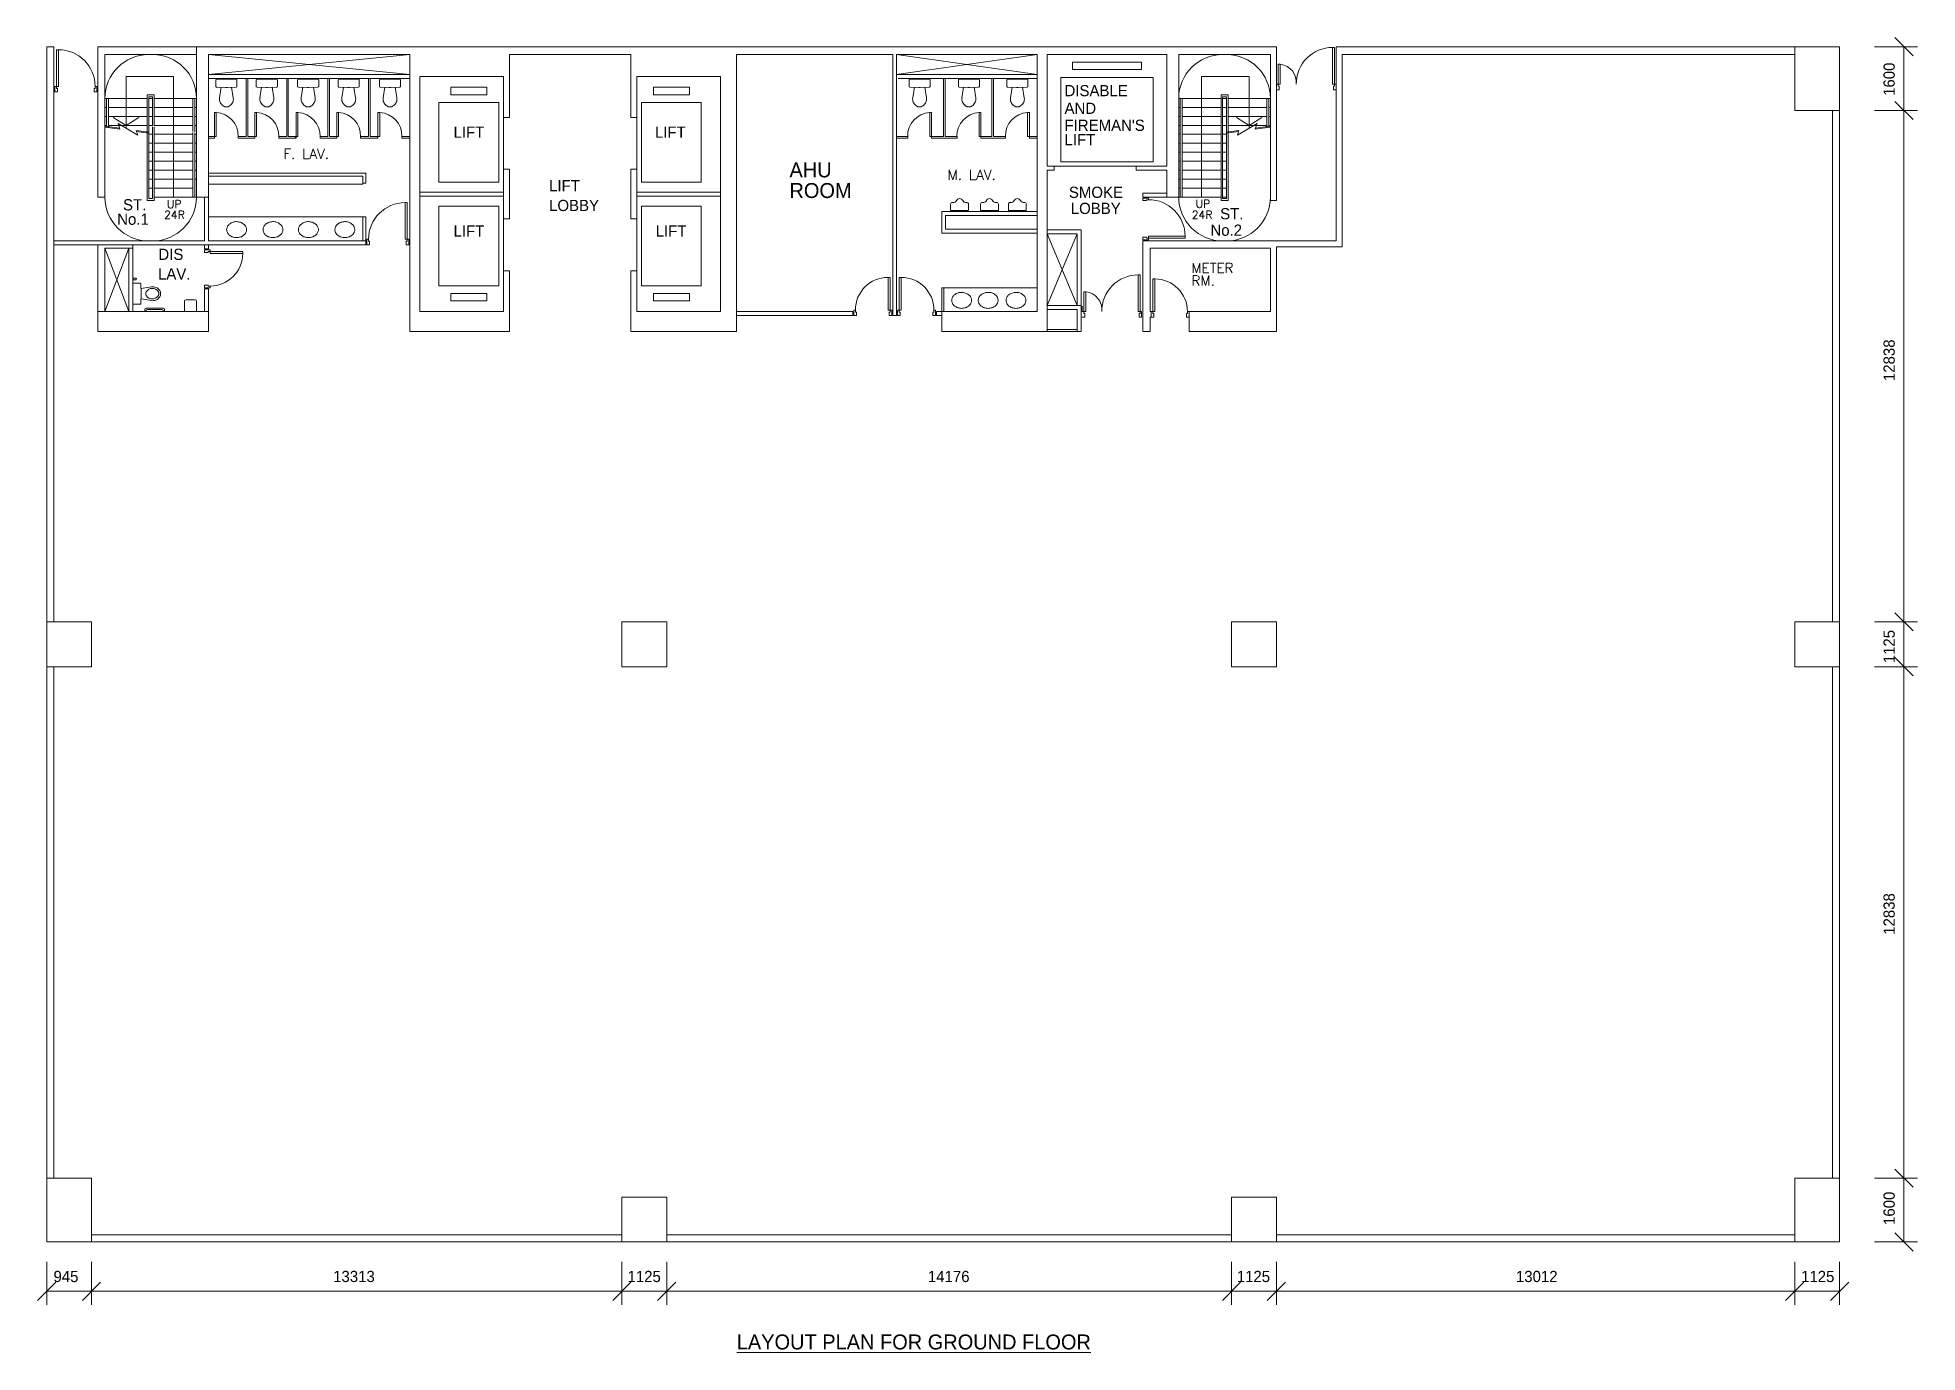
# Model space of a CAD drawing. Header units: millimetres. Extents: x 7453 to 109346, y -40506 to 46154.
# Drawn here: x 7453 to 54635, y 13152 to 46154 of the extents above; entities that cross this region are included whole.
import ezdxf
from ezdxf.enums import TextEntityAlignment as Align

# ---------------------------------------------------------------- set-up
doc = ezdxf.new("R2010")
doc.units = ezdxf.units.MM
doc.layers.get('0').update_dxf_attribs({"lineweight": 9})
doc.layers.add('ARCH', color=7, linetype='Continuous', lineweight=5)
doc.styles.add('20S', font='SIMPLEX.shx', dxfattribs={"height": 200})
doc.styles.add('25S', font='simplex', dxfattribs={"height": 250})

msp = doc.modelspace()

# ---------------------------------------------------------------- texts
at = {"linetype": 'ByBlock', "lineweight": 15}
msp.add_text('%%ULAYOUT PLAN FOR GROUND FLOOR', height=375, dxfattribs=at).set_placement((25002, 13227))
at = {"layer": 'ARCH', "linetype": 'ByBlock', "lineweight": 9}
for s, p in [('1600', (54066, 44690)), ('12838', (54066, 37532)), ('1125', (54066, 30450)), ('12838', (54066, 23634)), ('1600', (54066, 16351))]:
    msp.add_text(s, height=281.2, rotation=90, dxfattribs=at).set_placement(p)
for s, height, p in [('DISABLE', 281.2, (33228, 44682)), ('AND', 281.2, (33228, 44239)), ('LIFT', 281.2, (17894, 43639)), ('LIFT', 281.2, (22948, 43639)), ("FIREMAN'S", 281.2, (33228, 43813)), ('LIFT', 281.2, (33228, 43452)), ('AHU', 375, (26324, 42646)), ('LIFT', 281.2, (20291, 42295)), ('ROOM', 375, (26324, 42128)), ('ST.', 281.2, (9597, 41817)), ('LOBBY', 281.2, (20291, 41800)), ('SMOKE', 281.2, (33338, 42130)), ('LOBBY', 281.2, (33385, 41727)), ('No.1', 281.2, (9450, 41455)), ('ST.', 281.2, (37135, 41593)), ('LIFT', 281.2, (17894, 41157)), ('LIFT', 281.2, (22967, 41157)), ('No.2', 281.2, (36890, 41180)), ('DIS', 281.2, (10485, 40574)), ('LAV.', 281.2, (10475, 40080)), ('945', 281.2, (7851, 14918)), ('13313', 281.2, (14871, 14918)), ('1125', 281.2, (22259, 14918)), ('14176', 281.2, (29799, 14918)), ('1125', 281.2, (37551, 14918)), ('13012', 281.2, (44558, 14918)), ('1125', 281.2, (51716, 14918))]:
    msp.add_text(s, height=height, dxfattribs=at).set_placement(p)
at = {"layer": 'ARCH', "linetype": 'ByBlock', "lineweight": 9, "style": '25S'}
for s, p in [('F. LAV.', (14196, 43236)), ('M. LAV.', (30898, 42706))]:
    msp.add_text(s, height=250, dxfattribs=at).set_placement(p, align=Align.MIDDLE)
at = {"layer": 'ARCH', "linetype": 'ByBlock', "lineweight": 9}
for s, height, style, p in [('UP', 200, '20S', (10698, 41874)), ('UP', 200, '20S', (36519, 41884)), ('24R', 200, '20S', (10626, 41608)), ('24R', 200, '20S', (36419, 41605)), ('METER', 250, '25S', (36411, 40246)), ('RM.', 250, '25S', (36414, 39929))]:
    msp.add_text(s, height=height, dxfattribs=dict(at, style=style)).set_placement(p)

# ---------------------------------------------------------------- linework, layer by layer
at = {"lineweight": 15}
for p, q in [((53559, 45926), (54635, 45926)), ((54068, 46154), (54525, 45697)), ((54297, 15926), (54297, 45926)), ((54068, 44554), (54525, 44097)), ((53559, 44326), (54635, 44326)), ((54068, 31716), (54525, 31260)), ((53559, 31488), (54635, 31488)), ((53559, 30363), (54635, 30363)), ((54068, 30591), (54525, 30135)), ((53559, 17526), (54635, 17526)), ((54068, 17754), (54525, 17297)), ((54068, 16154), (54525, 15697)), ((53559, 15926), (54635, 15926)), ((7681, 15426), (7681, 14349)), ((8806, 15426), (8806, 14349)), ((22119, 15426), (22119, 14349)), ((23244, 15426), (23244, 14349)), ((37420, 15426), (37420, 14349)), ((38545, 15426), (38545, 14349)), ((51556, 15426), (51556, 14349)), ((52681, 15426), (52681, 14349)), ((7910, 14916), (7453, 14459)), ((7681, 14687), (52681, 14687)), ((9035, 14916), (8578, 14459)), ((22347, 14916), (21890, 14459)), ((23472, 14916), (23015, 14459)), ((37648, 14916), (37191, 14459)), ((38773, 14916), (38316, 14459)), ((51785, 14916), (51328, 14459)), ((52910, 14916), (52453, 14459))]:
    msp.add_line(p, q, dxfattribs=at)
at = {"layer": 'ARCH', "linetype": 'ByBlock', "lineweight": 9}
for p, q in [((7681, 45926), (7681, 42331)), ((7861, 45926), (7861, 38776)), ((8961, 45926), (8961, 42151)), ((10341, 45926), (11441, 45926)), ((11441, 45926), (11441, 42151)), ((38545, 45926), (38545, 42063)), ((39955, 45908), (39955, 44983)), ((39955, 45908), (40005, 45908)), ((40005, 44983), (40005, 45908)), ((40045, 45926), (40045, 41051)), ((9141, 45726), (9141, 42151)), ((9141, 45726), (10341, 45726)), ((10341, 45726), (11441, 45726)), ((11741, 45726), (11741, 42151)), ((11741, 45226), (16795, 45726)), ((16795, 45226), (11741, 45726)), ((11741, 45726), (16795, 45726)), ((16795, 45726), (16795, 38776)), ((19295, 45726), (19295, 44151)), ((22345, 45726), (19295, 45726)), ((22345, 45726), (22345, 44151)), ((24995, 45726), (24995, 38776)), ((28915, 45726), (28915, 39176)), ((29015, 45726), (32545, 45226)), ((29015, 45226), (32545, 45726)), ((32545, 45726), (29015, 45726)), ((29015, 45726), (29015, 39176)), ((32545, 45726), (32545, 39276)), ((32795, 45726), (32795, 42926)), ((35795, 45726), (32795, 45726)), ((33432, 45535), (35158, 45535)), ((33432, 45350), (33432, 45535)), ((35158, 45350), (33432, 45350)), ((35158, 45535), (35158, 45350)), ((35795, 45726), (35795, 42926)), ((36095, 45726), (36095, 42056)), ((36095, 45726), (37195, 45726)), ((38395, 45726), (37195, 45726)), ((38395, 45726), (38395, 42063)), ((38593, 45483), (38593, 44983)), ((38593, 45483), (38643, 45483)), ((38643, 44983), (38643, 45483)), ((40195, 45726), (40195, 40901)), ((10866, 45176), (9672, 45176)), ((9672, 43882), (9672, 45176)), ((10866, 45176), (10866, 42151)), ((11741, 45226), (16795, 45226)), ((11741, 45126), (16795, 45126)), ((12688, 43671), (12688, 45126)), ((12728, 43671), (12728, 45126)), ((13705, 43671), (13705, 45126)), ((13745, 43671), (13745, 45126)), ((14741, 43671), (14741, 45126)), ((14781, 43671), (14781, 45126)), ((15758, 43671), (15758, 45126)), ((15798, 43671), (15798, 45126)), ((17045, 45176), (17045, 39276)), ((17045, 45176), (19145, 45176)), ((17824, 44906), (18730, 44906)), ((17824, 44721), (17824, 44906)), ((18730, 44906), (18730, 44721)), ((19145, 45176), (19145, 44151)), ((24595, 45176), (22495, 45176)), ((24595, 45176), (22495, 45176)), ((22495, 45176), (22495, 44151)), ((23815, 44906), (22910, 44906)), ((22910, 44906), (22910, 44721)), ((23815, 44721), (23815, 44906)), ((24595, 45176), (24595, 39276)), ((32545, 45226), (29015, 45226)), ((29050, 45126), (30705, 45126)), ((30191, 43671), (30191, 45126)), ((30231, 43671), (30231, 45126)), ((32545, 45126), (30705, 45126)), ((31408, 43671), (31408, 45126)), ((31448, 43671), (31448, 45126)), ((33135, 43036), (33135, 45154)), ((33135, 45154), (35455, 45154)), ((35455, 45154), (35455, 43036)), ((36670, 45176), (37864, 45176)), ((36670, 45176), (36670, 42151)), ((37864, 43882), (37864, 45176)), ((38545, 44983), (38593, 44983)), ((38618, 44843), (38545, 44843)), ((38593, 44983), (38643, 44983)), ((38593, 44983), (38593, 44933)), ((38593, 44933), (38618, 44933)), ((38618, 44933), (38618, 44843)), ((39955, 44983), (40005, 44983)), ((39980, 44933), (39980, 44843)), ((40005, 44933), (39980, 44933)), ((39980, 44843), (40045, 44843)), ((40045, 44983), (40005, 44983)), ((40005, 44983), (40005, 44933)), ((40045, 44843), (40045, 44983)), ((9141, 44626), (9141, 44626)), ((9141, 44626), (10203, 44626)), ((9141, 44401), (9179, 44401)), ((9179, 43904), (9179, 44626)), ((9229, 43897), (9229, 44626)), ((9229, 44401), (10203, 44401)), ((10203, 42063), (10203, 44714)), ((10203, 44714), (10379, 44714)), ((10241, 42113), (10241, 44664)), ((10241, 44664), (10341, 44664)), ((10241, 44626), (10341, 44626)), ((10241, 44401), (10341, 44401)), ((10341, 43934), (10341, 44664)), ((10379, 43929), (10379, 44714)), ((10379, 44626), (11441, 44626)), ((10379, 44401), (11353, 44401)), ((11353, 43794), (11353, 44626)), ((11403, 43787), (11403, 44626)), ((11403, 44401), (11441, 44401)), ((17527, 44526), (17527, 42526)), ((17527, 44526), (19027, 44526)), ((18730, 44721), (17824, 44721)), ((19027, 44526), (19027, 42526)), ((22612, 44526), (22612, 42526)), ((24112, 44526), (22612, 44526)), ((22910, 44721), (23815, 44721)), ((24112, 44526), (24112, 42526)), ((37157, 44626), (36095, 44626)), ((36133, 44401), (36095, 44401)), ((36133, 42151), (36133, 44626)), ((36183, 42151), (36183, 44626)), ((37157, 44401), (36183, 44401)), ((37157, 42063), (37157, 44714)), ((37333, 44714), (37157, 44714)), ((37195, 42113), (37195, 44664)), ((37295, 44664), (37195, 44664)), ((37295, 44626), (37195, 44626)), ((37295, 44401), (37195, 44401)), ((37295, 42113), (37295, 44664)), ((37333, 42063), (37333, 44714)), ((38395, 44626), (37333, 44626)), ((38307, 44401), (37333, 44401)), ((38307, 43897), (38307, 44626)), ((38357, 43904), (38357, 44626)), ((38395, 44401), (38357, 44401)), ((38395, 44626), (38395, 44626)), ((9141, 44176), (9179, 44176)), ((9141, 43951), (9179, 43951)), ((9512, 43883), (9147, 43934)), ((9521, 43857), (9147, 43909)), ((9229, 44176), (10203, 44176)), ((9229, 43951), (10203, 43951)), ((9970, 43705), (9473, 44000)), ((9473, 44000), (9521, 43857)), ((10241, 44176), (10341, 44176)), ((10241, 43951), (10341, 43951)), ((10341, 42113), (10341, 43909)), ((10379, 44176), (11353, 44176)), ((10379, 43951), (11353, 43951)), ((10379, 42063), (10379, 43903)), ((11403, 44176), (11441, 44176)), ((11403, 43951), (11441, 43951)), ((11890, 43671), (11890, 44271)), ((11890, 44271), (11935, 44271)), ((11935, 43671), (11935, 44271)), ((12906, 44271), (12951, 44271)), ((12906, 43671), (12906, 44271)), ((12951, 43671), (12951, 44271)), ((13943, 43671), (13943, 44271)), ((13943, 44271), (13988, 44271)), ((13988, 43671), (13988, 44271)), ((14960, 44271), (15005, 44271)), ((14960, 43671), (14960, 44271)), ((15005, 43671), (15005, 44271)), ((15996, 44271), (16041, 44271)), ((15996, 43671), (15996, 44271)), ((16041, 43671), (16041, 44271)), ((19145, 44151), (19295, 44151)), ((19145, 44151), (19145, 42851)), ((22495, 44151), (22345, 44151)), ((22495, 44151), (22495, 42851)), ((29848, 43671), (29848, 44271)), ((29893, 44271), (29848, 44271)), ((29893, 43671), (29893, 44271)), ((31085, 43671), (31085, 44271)), ((31130, 44271), (31085, 44271)), ((31130, 43671), (31130, 44271)), ((32301, 43671), (32301, 44271)), ((32346, 44271), (32301, 44271)), ((32346, 43671), (32346, 44271)), ((36133, 44176), (36095, 44176)), ((36133, 43951), (36095, 43951)), ((37157, 44176), (36183, 44176)), ((37157, 43951), (36183, 43951)), ((37295, 44176), (37195, 44176)), ((37295, 43951), (37195, 43951)), ((38307, 44176), (37333, 44176)), ((38307, 43951), (37333, 43951)), ((37566, 43705), (38063, 44000)), ((38063, 44000), (38015, 43857)), ((38015, 43857), (38389, 43909)), ((38024, 43883), (38389, 43934)), ((38395, 44176), (38357, 44176)), ((38395, 43951), (38357, 43951)), ((10247, 43782), (9929, 43826)), ((9929, 43826), (9970, 43705)), ((10247, 43756), (9938, 43799)), ((10241, 43726), (10341, 43726)), ((10241, 43501), (10341, 43501)), ((10379, 43726), (11353, 43726)), ((10379, 43501), (11353, 43501)), ((11353, 42151), (11353, 43768)), ((11403, 42151), (11403, 43762)), ((11403, 43726), (11441, 43726)), ((11403, 43501), (11441, 43501)), ((11890, 43671), (11741, 43671)), ((11741, 43626), (11890, 43626)), ((11890, 43626), (11890, 43671)), ((11890, 43671), (11935, 43671)), ((12688, 43671), (12490, 43671)), ((12490, 43626), (12490, 43671)), ((12490, 43626), (12906, 43626)), ((12906, 43671), (12728, 43671)), ((12906, 43671), (12951, 43671)), ((12906, 43626), (12906, 43671)), ((13506, 43626), (13506, 43671)), ((13705, 43671), (13506, 43671)), ((13506, 43626), (13506, 43671)), ((13506, 43626), (13923, 43626)), ((13923, 43671), (13745, 43671)), ((13943, 43671), (13795, 43671)), ((13795, 43626), (13943, 43626)), ((13923, 43626), (13923, 43671)), ((13943, 43626), (13943, 43671)), ((13943, 43671), (13988, 43671)), ((14741, 43671), (14543, 43671)), ((14543, 43626), (14543, 43671)), ((14543, 43626), (14960, 43626)), ((14960, 43671), (14781, 43671)), ((14960, 43671), (15005, 43671)), ((14960, 43626), (14960, 43671)), ((15560, 43626), (15560, 43671)), ((15758, 43671), (15560, 43671)), ((15560, 43626), (15996, 43626)), ((15996, 43671), (15798, 43671)), ((15996, 43671), (16041, 43671)), ((15996, 43626), (15996, 43671)), ((16795, 43671), (16596, 43671)), ((16596, 43626), (16596, 43671)), ((16596, 43626), (16795, 43626)), ((29015, 43671), (29293, 43671)), ((29293, 43626), (29015, 43626)), ((29293, 43626), (29293, 43671)), ((29893, 43671), (29848, 43671)), ((29893, 43671), (30191, 43671)), ((29893, 43626), (29893, 43671)), ((30530, 43626), (29893, 43626)), ((30231, 43671), (30530, 43671)), ((30530, 43626), (30530, 43671)), ((31130, 43671), (31085, 43671)), ((31130, 43671), (31408, 43671)), ((31130, 43626), (31130, 43671)), ((31746, 43626), (31130, 43626)), ((31448, 43671), (31746, 43671)), ((31746, 43626), (31746, 43671)), ((32346, 43671), (32301, 43671)), ((32346, 43671), (32545, 43671)), ((32346, 43626), (32346, 43671)), ((32545, 43626), (32346, 43626)), ((36133, 43726), (36095, 43726)), ((36133, 43501), (36095, 43501)), ((37157, 43726), (36183, 43726)), ((37157, 43501), (36183, 43501)), ((37295, 43726), (37195, 43726)), ((37295, 43501), (37195, 43501)), ((37289, 43782), (37607, 43826)), ((37289, 43756), (37598, 43799)), ((37607, 43826), (37566, 43705)), ((10241, 43276), (10341, 43276)), ((10241, 43051), (10341, 43051)), ((10379, 43276), (11353, 43276)), ((10379, 43051), (11353, 43051)), ((11403, 43276), (11441, 43276)), ((11403, 43051), (11441, 43051)), ((35455, 43036), (33135, 43036)), ((36133, 43276), (36095, 43276)), ((36133, 43051), (36095, 43051)), ((37157, 43276), (36183, 43276)), ((37157, 43051), (36183, 43051)), ((37295, 43276), (37195, 43276)), ((37295, 43051), (37195, 43051)), ((10241, 42826), (10341, 42826)), ((10241, 42601), (10341, 42601)), ((10379, 42826), (11353, 42826)), ((10379, 42601), (11353, 42601)), ((11403, 42826), (11441, 42826)), ((11403, 42601), (11441, 42601)), ((15695, 42751), (11741, 42751)), ((15620, 42676), (11741, 42676)), ((13566, 42676), (11741, 42676)), ((15620, 42476), (11741, 42476)), ((13566, 42476), (11741, 42476)), ((15620, 42476), (15620, 42676)), ((15695, 42501), (15620, 42501)), ((15695, 42501), (15695, 42751)), ((19027, 42526), (17527, 42526)), ((19295, 42851), (19145, 42851)), ((19145, 42851), (19145, 41601)), ((19295, 42851), (19295, 41601)), ((22345, 42851), (22345, 41601)), ((22345, 42851), (22495, 42851)), ((22495, 42851), (22495, 41601)), ((22612, 42526), (24112, 42526)), ((32970, 42926), (32795, 42926)), ((32795, 42826), (32795, 38776)), ((32970, 42826), (32795, 42826)), ((32970, 42926), (35030, 42926)), ((32970, 42926), (32970, 42826)), ((35795, 42926), (35030, 42926)), ((35030, 42926), (35030, 42826)), ((35795, 42826), (35030, 42826)), ((35795, 42826), (35795, 42151)), ((36133, 42826), (36095, 42826)), ((36133, 42601), (36095, 42601)), ((37157, 42826), (36183, 42826)), ((37157, 42601), (36183, 42601)), ((37295, 42826), (37195, 42826)), ((37295, 42601), (37195, 42601)), ((7681, 42331), (7681, 38776)), ((9141, 42151), (8961, 42151)), ((10203, 42063), (10379, 42063)), ((10241, 42376), (10341, 42376)), ((10241, 42113), (10341, 42113)), ((10379, 42376), (11353, 42376)), ((10379, 42151), (11441, 42151)), ((11741, 42151), (11441, 42151)), ((11641, 42151), (11641, 41051)), ((11741, 42151), (11741, 41051)), ((19145, 42276), (17045, 42276)), ((19145, 42176), (17045, 42176)), ((22495, 42276), (24595, 42276)), ((22495, 42176), (24595, 42176)), ((24595, 42176), (24595, 39476)), ((35795, 42251), (35195, 42251)), ((35195, 42151), (35195, 42251)), ((35795, 42151), (35195, 42151)), ((36095, 42151), (35795, 42151)), ((36133, 42376), (36095, 42376)), ((37157, 42151), (36095, 42151)), ((37157, 42376), (36183, 42376)), ((37333, 42063), (37157, 42063)), ((37295, 42376), (37195, 42376)), ((37295, 42151), (37195, 42151)), ((37295, 42113), (37195, 42113)), ((15695, 41651), (11741, 41651)), ((15620, 41051), (15620, 41651)), ((15695, 41051), (15695, 41651)), ((17527, 39926), (17527, 41926)), ((19027, 41926), (17527, 41926)), ((19027, 39926), (19027, 41926)), ((19295, 41601), (19145, 41601)), ((19145, 40301), (19145, 41601)), ((22345, 41601), (22495, 41601)), ((22495, 40301), (22495, 41601)), ((22612, 39926), (22612, 41926)), ((22612, 41926), (24112, 41926)), ((24112, 39926), (24112, 41926)), ((32545, 41792), (30145, 41792)), ((30145, 41242), (30145, 41792)), ((32545, 41692), (30245, 41692)), ((30245, 41342), (30245, 41692)), ((11641, 41051), (7861, 41051)), ((15695, 41051), (11741, 41051)), ((15695, 41051), (15695, 40951)), ((32545, 41242), (30145, 41242)), ((32545, 41342), (30245, 41342)), ((33645, 41326), (32795, 41326)), ((32795, 41226), (33545, 39426)), ((33545, 41226), (32795, 39426)), ((33545, 41226), (32795, 41226)), ((33545, 41226), (33545, 39426)), ((33645, 41326), (33645, 39226)), ((35195, 41051), (40045, 41051)), ((35195, 40871), (35195, 41051)), ((15695, 40951), (7861, 40951)), ((8961, 39276), (8961, 40951)), ((9141, 40871), (9741, 39276)), ((9141, 39276), (9741, 40871)), ((9841, 40871), (9141, 40871)), ((9141, 39276), (9141, 40871)), ((9741, 40871), (9741, 39276)), ((9841, 40951), (9841, 39276)), ((11641, 40951), (11641, 40851)), ((11641, 40951), (11641, 40851)), ((11641, 40851), (11741, 40851)), ((11741, 40951), (11741, 40851)), ((11741, 40951), (11741, 40851)), ((35195, 39276), (35195, 40871)), ((35375, 40871), (38395, 40871)), ((35375, 39276), (35375, 40871)), ((38395, 40871), (38395, 39276)), ((38545, 40901), (38545, 38776)), ((9841, 40270), (9841, 40270)), ((9851, 40120), (9841, 40120)), ((9851, 40120), (9851, 40070)), ((9851, 40114), (9906, 40114)), ((19145, 40301), (19295, 40301)), ((19145, 40301), (19145, 39276)), ((19295, 40301), (19295, 38776)), ((22345, 40301), (22345, 38776)), ((22495, 40301), (22345, 40301)), ((22495, 40301), (22495, 39276)), ((35074, 40201), (35074, 39276)), ((35074, 40201), (35124, 40201)), ((35124, 39276), (35124, 40201)), ((9851, 40070), (9841, 40070)), ((9906, 40076), (9851, 40076)), ((11641, 39851), (11641, 39276)), ((11741, 39851), (11641, 39851)), ((11641, 39771), (11641, 39276)), ((11741, 39851), (11741, 39276)), ((11741, 39771), (11741, 39276)), ((17527, 39926), (19027, 39926)), ((18730, 39730), (17824, 39730)), ((17824, 39730), (17824, 39545)), ((18730, 39545), (18730, 39730)), ((24112, 39926), (22612, 39926)), ((22910, 39730), (23815, 39730)), ((22910, 39545), (22910, 39730)), ((23815, 39730), (23815, 39545)), ((30145, 39876), (32545, 39876)), ((30145, 39276), (30145, 39876)), ((30195, 39276), (30195, 39876)), ((33712, 39776), (33712, 39276)), ((33712, 39776), (33762, 39776)), ((33762, 39276), (33762, 39776)), ((8961, 39276), (8961, 38776)), ((11741, 39276), (8961, 39276)), ((10135, 39286), (10135, 39276)), ((10135, 39286), (10185, 39286)), ((10141, 39316), (10141, 39286)), ((10179, 39298), (10179, 39286)), ((10185, 39286), (10185, 39276)), ((10191, 39366), (10591, 39366)), ((10209, 39328), (10573, 39328)), ((10647, 39286), (10597, 39286)), ((10597, 39286), (10597, 39276)), ((10603, 39298), (10603, 39286)), ((10641, 39316), (10641, 39286)), ((10647, 39286), (10647, 39276)), ((11141, 39546), (11141, 39276)), ((11171, 39576), (11411, 39576)), ((11441, 39546), (11441, 39276)), ((11741, 39276), (11741, 38776)), ((17045, 39276), (19145, 39276)), ((17824, 39545), (18730, 39545)), ((24595, 39276), (22495, 39276)), ((23815, 39545), (22910, 39545)), ((24995, 39276), (27245, 39276)), ((24995, 39176), (27915, 39176)), ((27245, 39276), (27915, 39276)), ((27915, 39176), (27915, 39276)), ((28915, 39176), (29015, 39176)), ((30145, 39276), (30015, 39276)), ((30015, 39176), (30015, 39276)), ((30145, 39176), (30015, 39176)), ((30145, 39276), (32545, 39276)), ((30145, 39276), (30145, 38776)), ((32795, 39426), (33645, 39426)), ((32795, 39326), (33545, 39326)), ((33545, 39326), (33545, 38776)), ((33645, 39326), (33645, 38776)), ((33672, 39276), (33672, 39416)), ((33672, 39276), (33712, 39276)), ((33712, 39276), (33762, 39276)), ((33712, 39276), (33712, 39226)), ((33712, 39226), (33737, 39226)), ((33737, 39226), (33737, 39136)), ((35074, 39276), (35124, 39276)), ((35099, 39226), (35099, 39136)), ((35124, 39226), (35099, 39226)), ((35164, 39276), (35124, 39276)), ((35124, 39276), (35124, 39226)), ((35164, 39136), (35164, 39276)), ((35195, 39276), (35195, 38926)), ((35195, 39276), (35195, 38776)), ((35375, 39276), (35445, 39276)), ((35375, 39276), (35425, 39276)), ((36315, 39276), (38395, 39276)), ((7681, 38776), (7681, 15926)), ((7861, 38776), (7861, 31488)), ((11741, 38776), (8961, 38776)), ((19295, 38776), (16795, 38776)), ((22345, 38776), (24995, 38776)), ((30145, 38776), (32795, 38776)), ((33545, 38826), (32795, 38826)), ((33545, 38776), (32795, 38776)), ((33545, 38776), (33645, 38776)), ((33737, 39136), (33672, 39136)), ((35099, 39136), (35164, 39136)), ((35375, 38776), (35195, 38776)), ((35375, 38776), (35375, 39136)), ((36355, 39136), (36355, 38776)), ((38545, 38776), (36355, 38776)), ((7861, 30363), (7861, 17526))]:
    msp.add_line(p, q, dxfattribs=at)
at = {"layer": 'ARCH', "lineweight": 15}
for p, q in [((7681, 45926), (7861, 45926)), ((7861, 45926), (7681, 45926)), ((38545, 45926), (8961, 45926)), ((8961, 45926), (38545, 45926)), ((40045, 45926), (52681, 45926)), ((52681, 45926), (52681, 15926)), ((28915, 45726), (24995, 45726)), ((40195, 45726), (51556, 45726)), ((52501, 44326), (52501, 31488)), ((38395, 42063), (38545, 42063)), ((38545, 40901), (40195, 40901)), ((35405, 39136), (35375, 39136)), ((7681, 30363), (7681, 31488)), ((22119, 30363), (22119, 31488)), ((37420, 30363), (37420, 31488)), ((51556, 30363), (51556, 31488)), ((52501, 30363), (52501, 17526)), ((22119, 15926), (22119, 17051)), ((37420, 15926), (37420, 17051)), ((22119, 16106), (8806, 16106)), ((37420, 16106), (23244, 16106)), ((51556, 16106), (38545, 16106)), ((52681, 15926), (7681, 15926))]:
    msp.add_line(p, q, dxfattribs=at)
at = {"layer": 'ARCH', "lineweight": 9}
for p, q in [((7976, 45850), (7926, 45850)), ((7926, 44930), (7926, 45850)), ((7976, 45850), (7976, 44930)), ((7886, 44790), (7886, 44930)), ((7886, 44930), (7926, 44930)), ((7976, 44930), (7926, 44930)), ((7926, 44930), (7926, 44880)), ((7926, 44880), (7951, 44880)), ((7951, 44880), (7951, 44790)), ((8871, 44880), (8871, 44790)), ((8896, 44880), (8871, 44880)), ((8896, 44930), (8896, 44880)), ((8936, 44930), (8896, 44930)), ((8936, 44790), (8936, 44930)), ((11926, 45094), (11926, 44929)), ((12436, 45114), (11946, 45114)), ((12174, 44904), (11946, 44909)), ((12059, 44907), (12018, 44644)), ((12209, 44904), (12437, 44909)), ((12323, 44907), (12364, 44644)), ((12456, 44929), (12456, 45094)), ((12943, 45094), (12943, 44929)), ((13453, 45114), (12963, 45114)), ((13190, 44904), (12963, 44909)), ((13076, 44907), (13035, 44644)), ((13226, 44904), (13454, 44909)), ((13340, 44907), (13381, 44644)), ((13473, 44929), (13473, 45094)), ((13980, 45094), (13980, 44929)), ((14227, 44904), (13999, 44909)), ((14490, 45114), (14000, 45114)), ((14113, 44907), (14072, 44644)), ((14263, 44904), (14490, 44909)), ((14377, 44907), (14418, 44644)), ((14510, 44929), (14510, 45094)), ((14996, 45094), (14996, 44929)), ((15506, 45114), (15016, 45114)), ((15244, 44904), (15016, 44909)), ((15129, 44907), (15088, 44644)), ((15279, 44904), (15507, 44909)), ((15393, 44907), (15434, 44644)), ((15526, 44929), (15526, 45094)), ((16033, 45094), (16033, 44929)), ((16543, 45114), (16053, 45114)), ((16280, 44904), (16053, 44909)), ((16166, 44907), (16125, 44644)), ((16316, 44904), (16544, 44909)), ((16430, 44907), (16471, 44644)), ((16563, 44929), (16563, 45094)), ((29326, 44929), (29326, 45094)), ((29346, 45114), (29836, 45114)), ((29573, 44904), (29346, 44909)), ((29459, 44907), (29418, 44644)), ((29609, 44904), (29837, 44909)), ((29723, 44907), (29764, 44644)), ((29856, 45094), (29856, 44929)), ((30563, 44929), (30563, 45094)), ((30810, 44904), (30582, 44909)), ((30583, 45114), (31073, 45114)), ((30696, 44907), (30655, 44644)), ((30846, 44904), (31073, 44909)), ((30960, 44907), (31001, 44644)), ((31093, 45094), (31093, 44929)), ((31780, 44929), (31780, 45094)), ((32027, 44904), (31799, 44909)), ((31800, 45114), (32290, 45114)), ((31913, 44907), (31872, 44644)), ((32062, 44904), (32290, 44909)), ((32177, 44907), (32218, 44644)), ((32310, 45094), (32310, 44929)), ((40045, 44843), (40045, 44983)), ((7951, 44790), (7886, 44790)), ((8871, 44790), (8936, 44790)), ((9672, 43951), (9353, 44151)), ((9992, 44151), (9672, 43951)), ((37544, 44151), (37864, 43951)), ((37864, 43951), (38183, 44151)), ((16680, 42011), (16680, 41091)), ((16680, 42011), (16730, 42011)), ((16730, 41091), (16730, 42011)), ((35195, 42061), (35195, 42126)), ((35195, 42126), (35335, 42126)), ((35285, 42061), (35195, 42061)), ((35285, 42086), (35285, 42061)), ((35335, 42086), (35285, 42086)), ((35335, 42126), (35335, 42086)), ((30370, 41816), (30370, 41966)), ((30819, 41816), (30370, 41816)), ((30819, 41816), (30819, 41966)), ((31120, 41816), (31120, 41966)), ((31569, 41816), (31120, 41816)), ((31569, 41816), (31569, 41966)), ((31820, 41816), (31820, 41966)), ((32269, 41816), (31820, 41816)), ((32269, 41816), (32269, 41966)), ((15720, 40951), (15720, 41091)), ((15720, 41091), (15760, 41091)), ((15760, 41091), (15760, 41041)), ((16680, 41091), (16730, 41091)), ((16770, 41091), (16730, 41091)), ((16730, 41091), (16730, 41041)), ((16770, 40951), (16770, 41091)), ((16770, 41076), (16770, 41076)), ((35195, 41141), (35195, 41076)), ((35285, 41141), (35195, 41141)), ((35195, 41076), (35335, 41076)), ((35285, 41116), (35285, 41141)), ((35335, 41116), (35285, 41116)), ((35335, 41166), (35335, 41116)), ((36255, 41166), (35335, 41166)), ((35335, 41116), (36255, 41116)), ((35335, 41076), (35335, 41116)), ((36255, 41166), (36255, 41116)), ((11641, 40826), (11781, 40826)), ((11641, 40761), (11641, 40826)), ((11731, 40761), (11641, 40761)), ((11731, 40786), (11731, 40761)), ((11781, 40786), (11731, 40786)), ((11781, 40826), (11781, 40786)), ((11781, 40736), (11781, 40786)), ((11781, 40786), (12601, 40786)), ((12601, 40736), (11781, 40736)), ((12601, 40736), (12601, 40786)), ((15785, 40951), (15720, 40951)), ((15760, 41041), (15785, 41041)), ((15785, 41041), (15785, 40951)), ((16730, 41041), (16705, 41041)), ((16705, 41041), (16705, 40951)), ((16705, 40951), (16770, 40951)), ((28800, 40136), (28800, 39316)), ((28800, 40136), (28850, 40136)), ((28850, 39316), (28850, 40136)), ((29080, 39316), (29080, 40136)), ((29130, 40136), (29080, 40136)), ((29130, 40136), (29130, 39316)), ((9841, 39971), (9841, 39481)), ((10026, 39991), (9861, 39991)), ((10051, 39743), (10046, 39971)), ((10051, 39708), (10046, 39480)), ((10049, 39858), (10312, 39899)), ((11641, 39941), (11641, 39876)), ((11731, 39941), (11641, 39941)), ((11641, 39876), (11781, 39876)), ((11731, 39916), (11731, 39941)), ((11781, 39916), (11731, 39916)), ((11781, 39876), (11781, 39916)), ((35445, 39276), (35445, 40096)), ((35495, 40096), (35445, 40096)), ((35495, 40096), (35495, 39276)), ((9861, 39461), (10026, 39461)), ((10049, 39594), (10312, 39553)), ((27940, 39176), (27940, 39316)), ((27940, 39316), (27980, 39316)), ((28005, 39176), (27940, 39176)), ((27980, 39316), (27980, 39266)), ((27980, 39266), (28005, 39266)), ((28005, 39266), (28005, 39176)), ((28800, 39316), (28850, 39316)), ((28850, 39266), (28825, 39266)), ((28825, 39266), (28825, 39176)), ((28825, 39176), (28890, 39176)), ((28890, 39316), (28850, 39316)), ((28850, 39316), (28850, 39266)), ((28890, 39176), (28890, 39316)), ((29040, 39316), (29080, 39316)), ((29040, 39176), (29040, 39316)), ((29105, 39176), (29040, 39176)), ((29080, 39316), (29080, 39266)), ((29130, 39316), (29080, 39316)), ((29080, 39266), (29105, 39266)), ((29105, 39266), (29105, 39176)), ((29950, 39266), (29925, 39266)), ((29925, 39266), (29925, 39176)), ((29925, 39176), (29990, 39176)), ((29990, 39316), (29950, 39316)), ((29950, 39316), (29950, 39266)), ((29990, 39176), (29990, 39316)), ((35405, 39276), (35445, 39276)), ((35405, 39136), (35405, 39276)), ((35445, 39276), (35445, 39226)), ((35495, 39276), (35445, 39276)), ((35445, 39226), (35470, 39226)), ((35470, 39226), (35470, 39136)), ((36315, 39226), (36290, 39226)), ((36290, 39226), (36290, 39136)), ((36355, 39276), (36315, 39276)), ((36315, 39276), (36315, 39226)), ((36355, 39136), (36355, 39276)), ((35470, 39136), (35405, 39136)), ((36290, 39136), (36355, 39136))]:
    msp.add_line(p, q, dxfattribs=at)
at = {"layer": 'ARCH', "lineweight": 15}
msp.add_lwpolyline([(52681, 45926), (51556, 45926), (51556, 44326), (52681, 44326)], dxfattribs=at)
at = {"layer": 'ARCH', "linetype": 'Continuous', "lineweight": 9}
for points in [[(12198, 41334, -0.119639), (12217, 41408, -0.104884), (12272, 41475, -0.089094), (12358, 41522, -0.096836), (12448, 41534, -0.080438), (12546, 41518, -0.089094), (12625, 41475, -0.104884), (12680, 41408, -0.119639), (12698, 41334, -0.119639), (12680, 41259, -0.104884), (12625, 41192, -0.089094), (12546, 41149, -0.080438), (12448, 41133, -0.080438), (12350, 41149, -0.089094), (12272, 41192, -0.104884), (12217, 41259, -0.119639)], [(13610, 41334, 0.119639), (13592, 41408, 0.104884), (13537, 41475, 0.089094), (13451, 41522, 0.096836), (13361, 41534, 0.080438), (13263, 41518, 0.089094), (13184, 41475, 0.104884), (13129, 41408, 0.119639), (13111, 41334, 0.119639), (13129, 41259, 0.104884), (13184, 41192, 0.089094), (13263, 41149, 0.080438), (13361, 41133, 0.080438), (13458, 41149, 0.089094), (13537, 41192, 0.104884), (13592, 41259, 0.119639)], [(14001, 41334, -0.119639), (14019, 41408, -0.104884), (14074, 41475, -0.089094), (14161, 41522, -0.096836), (14251, 41534, -0.080438), (14349, 41518, -0.089094), (14427, 41475, -0.104884), (14482, 41408, -0.119639), (14501, 41334, -0.119639), (14482, 41259, -0.104884), (14427, 41192, -0.089094), (14349, 41149, -0.080438), (14251, 41133, -0.080438), (14153, 41149, -0.089094), (14074, 41192, -0.104884), (14019, 41259, -0.119639)], [(15413, 41334, 0.119639), (15395, 41408, 0.104884), (15340, 41475, 0.089094), (15253, 41522, 0.096836), (15163, 41534, 0.080438), (15066, 41518, 0.089094), (14987, 41475, 0.104884), (14932, 41408, 0.119639), (14914, 41334, 0.119639), (14932, 41259, 0.104884), (14987, 41192, 0.089094), (15066, 41149, 0.080438), (15163, 41133, 0.080438), (15261, 41149, 0.089094), (15340, 41192, 0.104884), (15395, 41259, 0.119639)], [(30396, 39559, -0.119639), (30414, 39633, -0.104884), (30469, 39700, -0.089094), (30556, 39747, -0.096836), (30646, 39759, -0.080438), (30743, 39743, -0.089094), (30822, 39700, -0.104884), (30877, 39633, -0.119639), (30895, 39559, -0.119639), (30877, 39484, -0.104884), (30822, 39417, -0.089094), (30743, 39374, -0.080438), (30646, 39358, -0.080438), (30548, 39374, -0.089094), (30469, 39417, -0.104884), (30414, 39484, -0.119639)], [(31562, 39559, 0.119639), (31544, 39633, 0.104884), (31489, 39700, 0.089094), (31402, 39747, 0.096836), (31312, 39759, 0.080438), (31214, 39743, 0.089094), (31136, 39700, 0.104884), (31081, 39633, 0.119639), (31063, 39559, 0.119639), (31081, 39484, 0.104884), (31136, 39417, 0.089094), (31214, 39374, 0.080438), (31312, 39358, 0.080438), (31410, 39374, 0.089094), (31489, 39417, 0.104884), (31544, 39484, 0.119639)], [(32259, 39559, 0.119639), (32241, 39633, 0.104884), (32186, 39700, 0.089094), (32100, 39747, 0.096836), (32010, 39759, 0.080438), (31912, 39743, 0.089094), (31833, 39700, 0.104884), (31778, 39633, 0.119639), (31760, 39559, 0.119639), (31778, 39484, 0.104884), (31833, 39417, 0.089094), (31912, 39374, 0.080438), (32010, 39358, 0.080438), (32107, 39374, 0.089094), (32186, 39417, 0.104884), (32241, 39484, 0.119639)]]:
    msp.add_lwpolyline(points, format="xyb", close=True, dxfattribs=at)
at = {"layer": 'ARCH', "lineweight": 9}
msp.add_lwpolyline([(10179, 39677, 0.532735), (10480, 39669, 0.289578), (10480, 39782, 0.532735), (10179, 39775, 0.261816)], format="xyb", close=True, dxfattribs=at)
at = {"layer": 'ARCH', "lineweight": 15}
for points in [[(7681, 30363), (8806, 30363), (8806, 31488), (7681, 31488)], [(22119, 30363), (23244, 30363), (23244, 31488), (22119, 31488)], [(37420, 30363), (38545, 30363), (38545, 31488), (37420, 31488)], [(51556, 30363), (52681, 30363), (52681, 31488), (51556, 31488)], [(7681, 15926), (8806, 15926), (8806, 17526), (7681, 17526)], [(51556, 15926), (52681, 15926), (52681, 17526), (51556, 17526)], [(22119, 15926), (23244, 15926), (23244, 17051), (22119, 17051)], [(37420, 15926), (38545, 15926), (38545, 17051), (37420, 17051)]]:
    msp.add_lwpolyline(points, close=True, dxfattribs=at)
at = {"layer": 'ARCH', "lineweight": 9}
for centre, radius, start, end in [((7976, 44930), 920, 0, 90), ((11946, 45094), 20, 90, 180), ((11946, 44929), 20, 180, 268.7241), ((12191, 45704), 800, 268.7241, 271.2759), ((12436, 45094), 20, 0, 90), ((12436, 44929), 20, 271.2759, 0), ((12963, 45094), 20, 90, 180), ((12963, 44929), 20, 180, 268.7241), ((13208, 45704), 800, 268.7241, 271.2759), ((13453, 45094), 20, 0, 90), ((13453, 44929), 20, 271.2759, 0), ((14000, 45094), 20, 90, 180), ((14000, 44929), 20, 180, 268.7241), ((14245, 45704), 800, 268.7241, 271.2759), ((14490, 45094), 20, 0, 90), ((14490, 44929), 20, 271.2759, 0), ((15016, 45094), 20, 90, 180), ((15016, 44929), 20, 180, 268.7241), ((15261, 45704), 800, 268.7241, 271.2759), ((15506, 45094), 20, 0, 90), ((15506, 44929), 20, 271.2759, 0), ((16053, 45094), 20, 90, 180), ((16053, 44929), 20, 180, 268.7241), ((16298, 45704), 800, 268.7241, 271.2759), ((16543, 45094), 20, 0, 90), ((16543, 44929), 20, 271.2759, 0), ((29346, 45094), 20, 90, 180), ((29346, 44929), 20, 180, 268.7241), ((29591, 45704), 800, 268.7241, 271.2759), ((29836, 45094), 20, 0, 90), ((29836, 44929), 20, 271.2759, 0), ((30583, 45094), 20, 90, 180), ((30583, 44929), 20, 180, 268.7241), ((30828, 45704), 800, 268.7241, 271.2759), ((31073, 45094), 20, 0, 90), ((31073, 44929), 20, 271.2759, 0), ((31800, 45094), 20, 90, 180), ((31800, 44929), 20, 180, 268.7241), ((32045, 45704), 800, 268.7241, 271.2759), ((32290, 45094), 20, 0, 90), ((32290, 44929), 20, 271.2759, 0), ((12216, 44613), 200, 171.1648, 203.6716), ((12240, 44623), 226, 203.6716, 234.991), ((12191, 44564), 150, 237.7003, 302.2997), ((12143, 44623), 226, 305.009, 336.3284), ((12167, 44613), 200, 336.3284, 8.8352), ((13233, 44613), 200, 171.1648, 203.6716), ((13257, 44623), 226, 203.6716, 234.991), ((13208, 44564), 150, 237.7003, 302.2997), ((13160, 44623), 226, 305.009, 336.3284), ((13183, 44613), 200, 336.3284, 8.8352), ((14269, 44613), 200, 171.1648, 203.6716), ((14293, 44623), 226, 203.6716, 234.991), ((14245, 44564), 150, 237.7003, 302.2997), ((14196, 44623), 226, 305.009, 336.3284), ((14220, 44613), 200, 336.3284, 8.8352), ((15286, 44613), 200, 171.1648, 203.6716), ((15310, 44623), 226, 203.6716, 234.991), ((15261, 44564), 150, 237.7003, 302.2997), ((15213, 44623), 226, 305.009, 336.3284), ((15237, 44613), 200, 336.3284, 8.8352), ((16323, 44613), 200, 171.1648, 203.6716), ((16347, 44623), 226, 203.6716, 234.991), ((16298, 44564), 150, 237.7003, 302.2997), ((16250, 44623), 226, 305.009, 336.3284), ((16273, 44613), 200, 336.3284, 8.8352), ((29616, 44613), 200, 171.1648, 203.6716), ((29640, 44623), 226, 203.6716, 234.991), ((29591, 44564), 150, 237.7003, 302.2997), ((29543, 44623), 226, 305.009, 336.3284), ((29567, 44613), 200, 336.3284, 8.8352), ((30853, 44613), 200, 171.1648, 203.6716), ((30876, 44623), 226, 203.6716, 234.991), ((30828, 44564), 150, 237.7003, 302.2997), ((30779, 44623), 226, 305.009, 336.3284), ((30803, 44613), 200, 336.3284, 8.8352), ((32069, 44613), 200, 171.1648, 203.6716), ((32093, 44623), 226, 203.6716, 234.991), ((32045, 44564), 150, 237.7003, 302.2997), ((31996, 44623), 226, 305.009, 336.3284), ((32020, 44613), 200, 336.3284, 8.8352), ((16680, 41091), 920, 90, 180), ((30418, 41966), 49.3, 88.0635, 174.9796), ((30434, 42111), 96.8, 261.8449, 330.168), ((30597, 42028), 87, 91.5462, 155.8097), ((30592, 42028), 87, 24.1903, 88.4538), ((30756, 42111), 96.8, 209.832, 278.1551), ((30771, 41966), 49.3, 5.0204, 91.9365), ((31168, 41966), 49.3, 88.0635, 174.9796), ((31184, 42111), 96.8, 261.8449, 330.168), ((31347, 42028), 87, 91.5462, 155.8097), ((31342, 42028), 87, 24.1903, 88.4538), ((31506, 42111), 96.8, 209.832, 278.1551), ((31521, 41966), 49.3, 5.0204, 91.9365), ((31868, 41966), 49.3, 88.0635, 174.9796), ((31884, 42111), 96.8, 261.8449, 330.168), ((32047, 42028), 87, 91.5462, 155.8097), ((32042, 42028), 87, 24.1903, 88.4538), ((32206, 42111), 96.8, 209.832, 278.1551), ((32221, 41966), 49.3, 5.0204, 91.9365), ((35335, 41166), 920, 0, 90), ((11781, 40736), 820, 270, 0), ((28800, 39316), 820, 90, 180), ((29130, 39316), 820, 0, 90), ((9861, 39971), 20, 90, 180), ((10026, 39971), 20, 1.2759, 90), ((9251, 39726), 800, 358.7241, 1.2759), ((10342, 39701), 200, 66.3284, 98.8352), ((10332, 39677), 226, 35.009, 66.3284), ((10332, 39774), 226, 293.6716, 324.991), ((10391, 39726), 150, 327.7003, 32.2997), ((35495, 39276), 820, 0, 90), ((9862, 39481), 20, 180, 270), ((10026, 39481), 20, 270, 358.7241), ((10342, 39750), 200, 261.1648, 293.6716)]:
    msp.add_arc(centre, radius, start, end, dxfattribs=at)
at = {"layer": 'ARCH', "linetype": 'ByBlock', "lineweight": 9}
for centre, radius, start, end in [((39960, 44991), 917, 90.3403, 180.4706), ((10241, 44626), 1100, 90, 180), ((10341, 44626), 1100, 0, 90), ((37195, 44626), 1100, 90, 180), ((37295, 44626), 1100, 0, 90), ((38593, 45033), 453, 353.6598, 83.6598), ((11912, 43693), 578, 357.7688, 87.7688), ((12929, 43693), 578, 357.7688, 87.7688), ((13965, 43693), 578, 357.7688, 87.7688), ((14982, 43693), 578, 357.7688, 87.7688), ((16019, 43693), 578, 357.7688, 87.7688), ((29870, 43693), 578, 92.2312, 182.2312), ((31107, 43693), 578, 92.2312, 182.2312), ((32324, 43693), 578, 92.2312, 182.2312), ((10241, 42151), 1100, 180, 270), ((10341, 42151), 1100, 270, 0), ((37195, 42151), 1100, 180, 270), ((37295, 42151), 1100, 270, 0), ((9912, 40095), 19.7, 254.4697, 105.5303), ((35079, 39283), 917, 90.3403, 180.4706), ((33712, 39326), 453, 353.6598, 83.6598), ((10191, 39316), 50, 90, 180), ((10209, 39298), 30, 90, 180), ((10573, 39298), 30, 0, 90), ((10591, 39316), 50, 0, 90), ((11171, 39546), 30, 90, 180), ((11411, 39546), 30, 0, 90)]:
    msp.add_arc(centre, radius, start, end, dxfattribs=at)

msp.set_redraw_order([(e.dxf.handle, doc.entitydb.next_handle()) for e in msp.query("TEXT MTEXT ATTDEF DIMENSION ARC_DIMENSION")])  # texts and dimensions are drawn at this point

doc.saveas('drawing.dxf')
